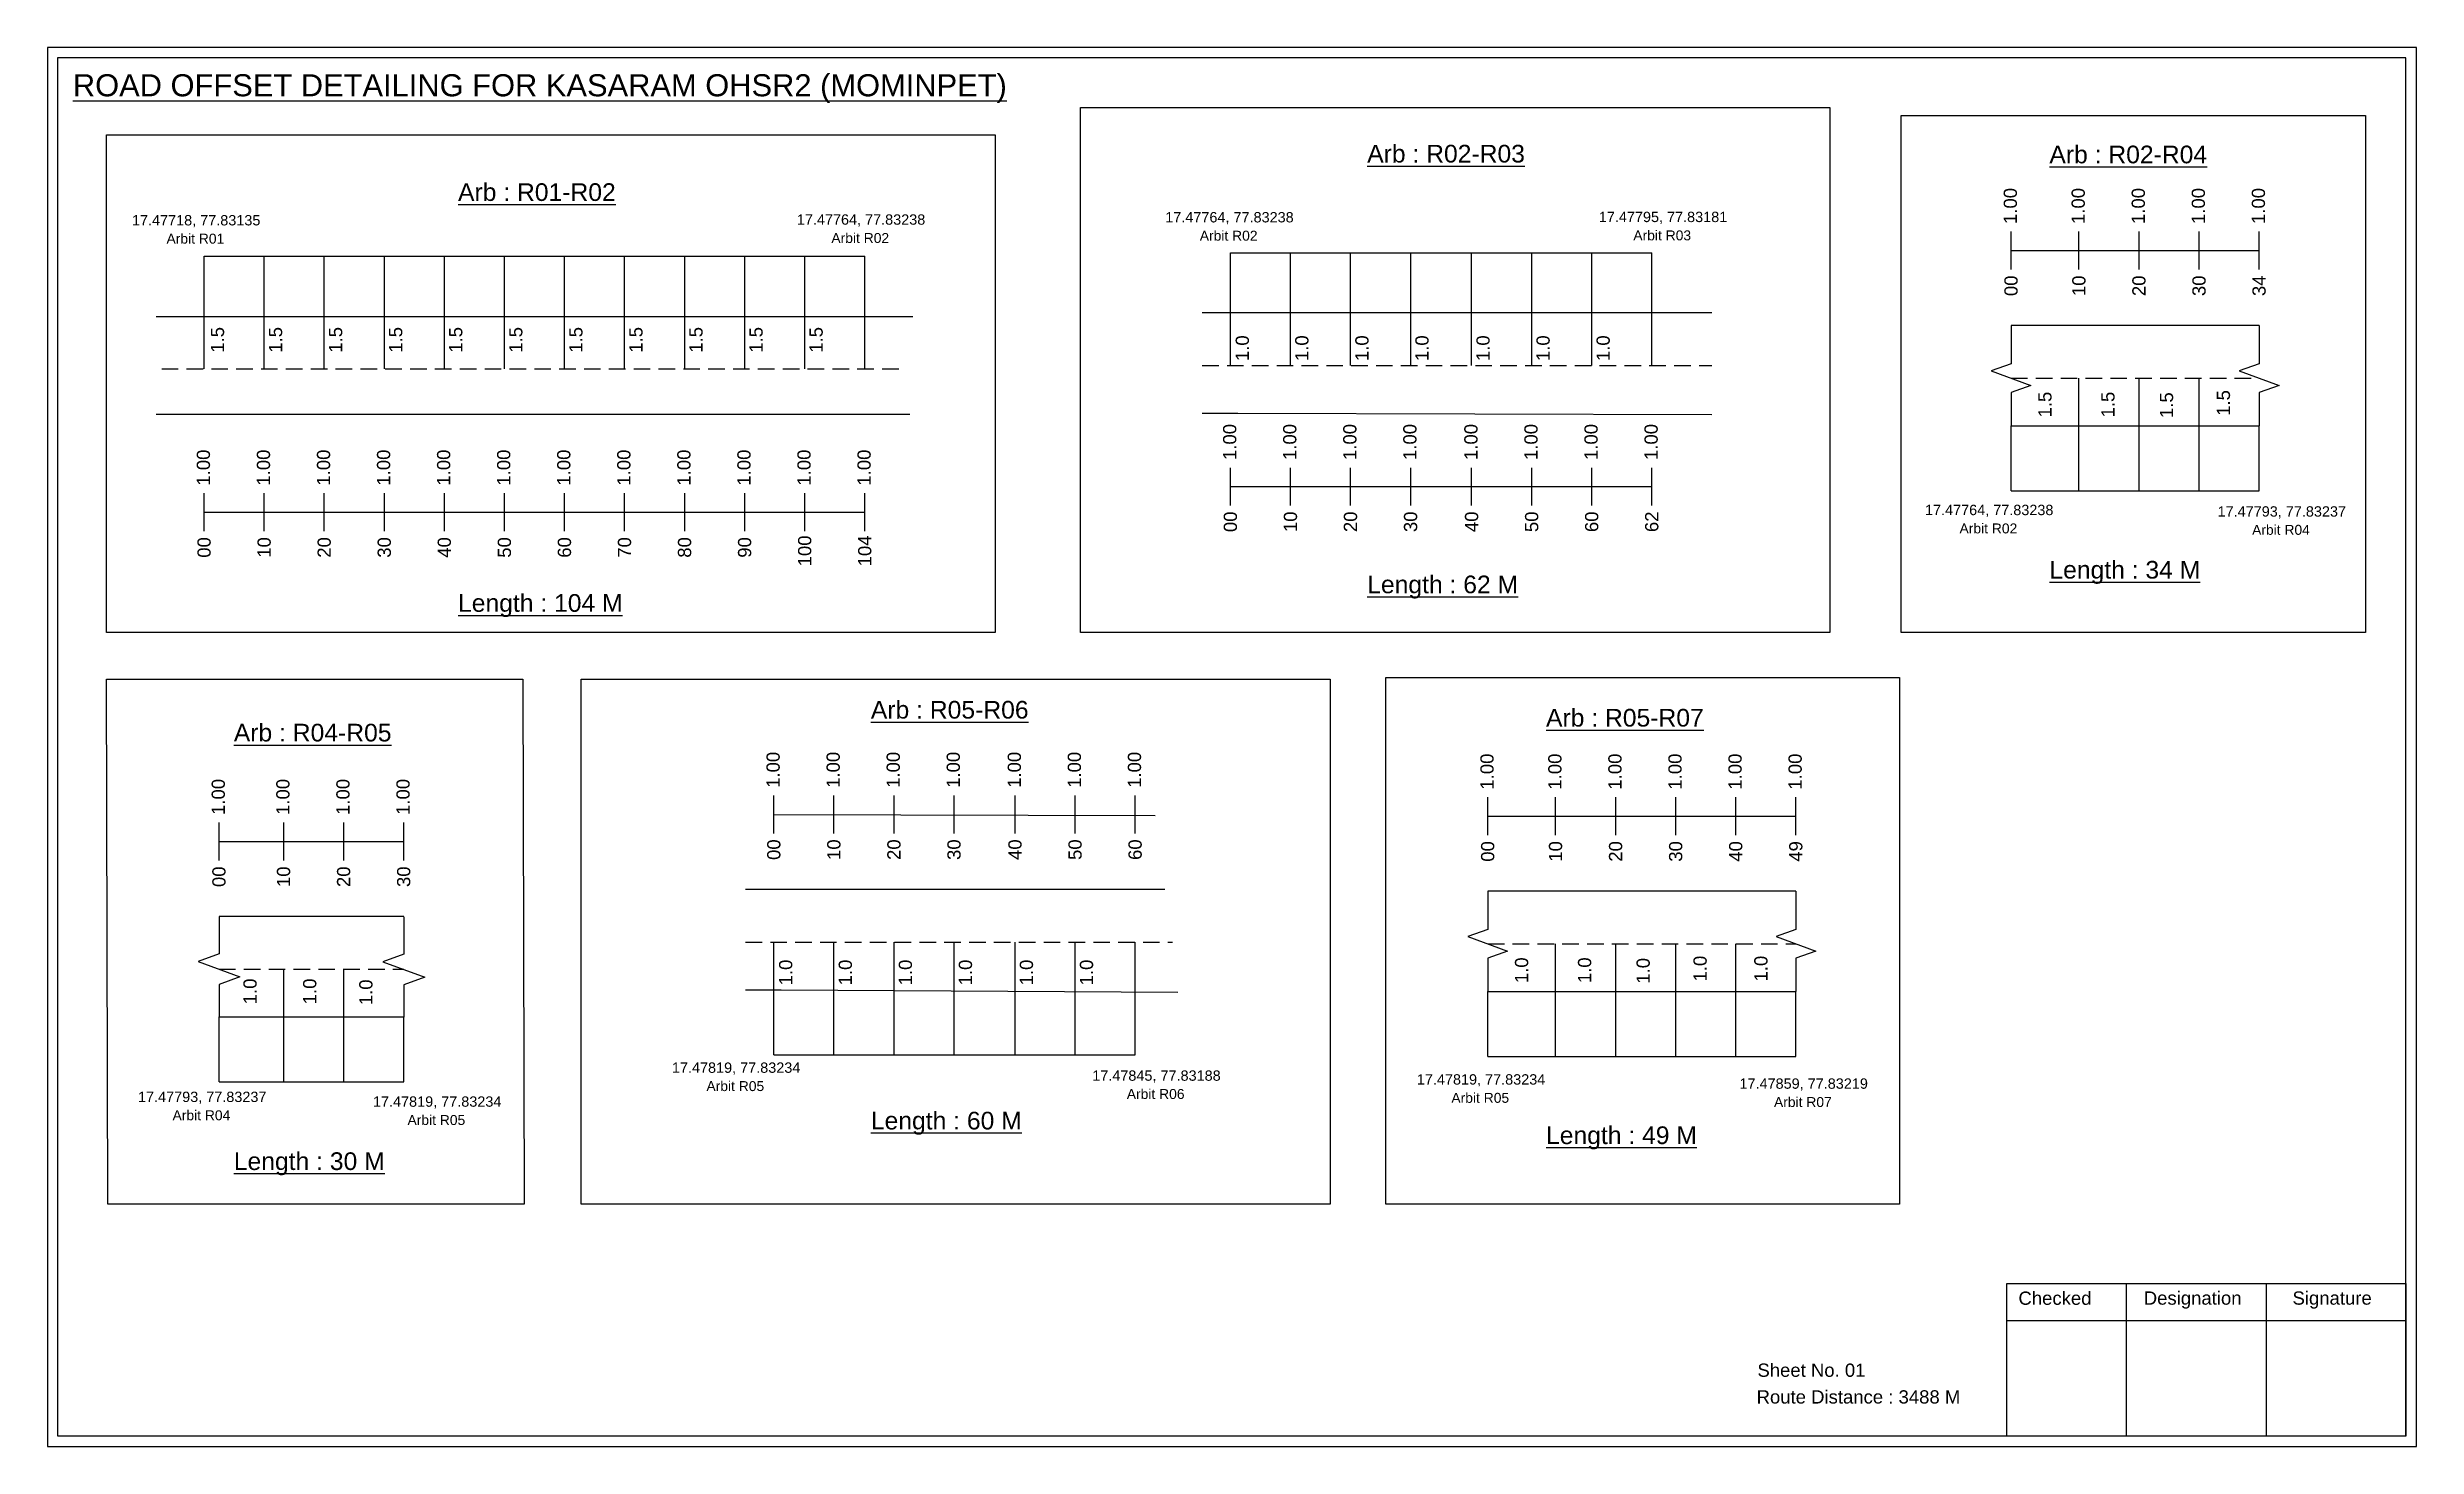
# Model space of a CAD drawing. Header units: inches. Extents: x 1472 to 9278, y 30 to 1360.
# Drawn here: x 5216 to 5752, y 164 to 480 of the extents above; entities that cross this region are included whole.
import ezdxf

# ---------------------------------------------------------------- set-up
doc = ezdxf.new("R2010")
doc.units = ezdxf.units.IN
doc.header["$MEASUREMENT"] = 0
doc.linetypes.add('DASHED2', pattern=[0.375, 0.25, -0.125])
doc.layers.add('PDF_Geometry', color=7, linetype='Continuous')
doc.layers.add('PDF_Text', color=5, linetype='Continuous')
doc.styles.add('PDF Arial', font='arial.ttf')
doc.styles.get("Standard").update_dxf_attribs({"font": 'arial.ttf'})

msp = doc.modelspace()

# ---------------------------------------------------------------- texts
at = {"color": 242, "true_color": 0xcd2027}
for s, height, p in [('%%UROAD OFFSET DETAILING FOR KASARAM OHSR2 (MOMINPET)', 5, (5221.68, 469.15)), ('%%UArb : R02-R03', 4, (5514.76, 454.17)), ('%%UArb : R02-R04', 4, (5669.23, 453.99)), ('%%UArb : R01-R02', 4, (5308.89, 445.47)), ('%%ULength : 62 M', 4, (5514.76, 356.67)), ('%%ULength : 34 M', 4, (5669.23, 359.99)), ('%%ULength : 104 M', 4, (5308.89, 352.47)), ('%%UArb : R04-R05', 4, (5258.12, 323.12)), ('%%UArb : R05-R06', 4, (5402.37, 328.3)), ('%%UArb : R05-R07', 4, (5555.25, 326.49)), ('%%ULength : 60 M', 4, (5402.37, 235.3)), ('%%ULength : 49 M', 4, (5555.25, 231.99)), ('%%ULength : 30 M', 4, (5258.12, 226.12))]:
    msp.add_text(s, height=height, dxfattribs=at).set_placement(p)
at = {"color": 217, "true_color": 0x93278f}
for s, p in [('1.00', (5661.88, 440.25)), ('1.00', (5677.25, 440.25)), ('1.00', (5690.85, 440.25)), ('1.00', (5704.45, 440.25)), ('1.00', (5718.05, 440.25)), ('00', (5662.03, 423.93)), ('10', (5677.4, 423.93)), ('20', (5691, 423.93)), ('30', (5704.6, 423.93)), ('34', (5718.2, 423.93)), ('1.00', (5485.12, 386.83)), ('1.00', (5498.72, 386.83)), ('1.00', (5512.32, 386.83)), ('1.00', (5525.92, 386.83)), ('1.00', (5539.74, 386.83)), ('1.00', (5553.34, 386.83)), ('1.00', (5566.94, 386.83)), ('1.00', (5580.54, 386.83)), ('1.00', (5252.73, 381.03)), ('1.00', (5266.33, 381.03)), ('1.00', (5279.93, 381.03)), ('1.00', (5293.53, 381.03)), ('1.00', (5307.13, 381.03)), ('1.00', (5320.73, 381.03)), ('1.00', (5334.33, 381.03)), ('1.00', (5347.93, 381.03)), ('1.00', (5361.53, 381.03)), ('1.00', (5375.13, 381.03)), ('1.00', (5388.73, 381.03)), ('1.00', (5402.33, 381.03)), ('00', (5485.27, 370.51)), ('10', (5498.87, 370.51)), ('20', (5512.47, 370.51)), ('30', (5526.07, 370.51)), ('40', (5539.89, 370.51)), ('50', (5553.49, 370.51)), ('60', (5567.09, 370.51)), ('62', (5580.69, 370.51)), ('00', (5252.88, 364.71)), ('10', (5266.48, 364.71)), ('20', (5280.08, 364.71)), ('30', (5293.68, 364.71)), ('40', (5307.28, 364.71)), ('50', (5320.88, 364.71)), ('60', (5334.48, 364.71)), ('70', (5348.08, 364.71)), ('80', (5361.68, 364.71)), ('90', (5375.28, 364.71)), ('100', (5388.88, 362.76)), ('104', (5402.48, 362.76)), ('1.00', (5381.73, 312.62)), ('1.00', (5395.33, 312.62)), ('1.00', (5408.93, 312.62)), ('1.00', (5422.53, 312.62)), ('1.00', (5436.35, 312.62)), ('1.00', (5449.95, 312.62)), ('1.00', (5463.55, 312.62)), ('1.00', (5543.38, 312.22)), ('1.00', (5558.75, 312.22)), ('1.00', (5572.35, 312.22)), ('1.00', (5585.95, 312.22)), ('1.00', (5599.55, 312.22)), ('1.00', (5613.15, 312.22)), ('1.00', (5256.1, 306.49)), ('1.00', (5270.73, 306.49)), ('1.00', (5284.33, 306.49)), ('1.00', (5297.93, 306.49)), ('00', (5381.89, 296.3)), ('10', (5395.49, 296.3)), ('20', (5409.09, 296.3)), ('30', (5422.69, 296.3)), ('40', (5436.5, 296.3)), ('50', (5450.1, 296.3)), ('60', (5463.7, 296.3)), ('00', (5543.53, 295.9)), ('10', (5558.9, 295.9)), ('20', (5572.5, 295.9)), ('30', (5586.1, 295.9)), ('40', (5599.7, 295.9)), ('49', (5613.3, 295.9)), ('00', (5256.25, 290.17)), ('10', (5270.88, 290.17)), ('20', (5284.48, 290.17)), ('30', (5298.08, 290.17))]:
    msp.add_text(s, height=3, rotation=90, dxfattribs=at).set_placement(p)
at = {"color": 5}
for s, height, p in [('17.47718, 77.83135', 2.34, (5235.06, 439.93)), ('17.47764, 77.83238', 2.34, (5385.61, 440.09)), ('17.47764, 77.83238', 2.34, (5469.03, 440.61)), ('17.47795, 77.83181', 2.34, (5567.2, 440.68)), ('Arbit R01', 2.246, (5242.88, 435.81)), ('Arbit R02', 2.246, (5393.43, 435.96)), ('Arbit R02', 2.246, (5476.85, 436.48)), ('Arbit R03', 2.246, (5575.02, 436.55)), ('17.47764, 77.83238', 2.34, (5641.06, 374.35)), ('17.47793, 77.83237', 2.34, (5707.31, 374.02)), ('Arbit R02', 2.246, (5648.88, 370.22)), ('Arbit R04', 2.246, (5715.13, 369.9)), ('17.47819, 77.83234', 2.34, (5357.32, 248.12)), ('17.47845, 77.83188', 2.34, (5452.5, 246.32)), ('17.47819, 77.83234', 2.34, (5526, 245.46)), ('17.47859, 77.83219', 2.34, (5599.05, 244.51)), ('17.47793, 77.83237', 2.34, (5236.43, 241.51)), ('17.47819, 77.83234', 2.34, (5289.63, 240.44)), ('Arbit R05', 2.246, (5365.14, 243.99)), ('Arbit R06', 2.246, (5460.32, 242.2)), ('Arbit R05', 2.246, (5533.82, 241.33)), ('Arbit R07', 2.246, (5606.87, 240.38)), ('Arbit R04', 2.246, (5244.25, 237.38)), ('Arbit R05', 2.246, (5297.45, 236.31))]:
    msp.add_text(s, height=height, dxfattribs=at).set_placement(p)
for s, p in [('1.5', (5255.92, 411.11)), ('1.5', (5269.07, 411.11)), ('1.5', (5282.67, 411.11)), ('1.5', (5296.27, 411.11)), ('1.5', (5309.87, 411.11)), ('1.5', (5323.47, 411.11)), ('1.5', (5337.07, 411.11)), ('1.5', (5350.67, 411.11)), ('1.5', (5364.27, 411.11)), ('1.5', (5377.87, 411.11)), ('1.5', (5391.47, 411.11)), ('1.0', (5487.97, 409.22)), ('1.0', (5501.46, 409.22)), ('1.0', (5515.06, 409.22)), ('1.0', (5528.66, 409.22)), ('1.0', (5542.48, 409.22)), ('1.0', (5556.08, 409.22)), ('1.0', (5569.68, 409.22)), ('1.5', (5710.13, 396.83)), ('1.5', (5669.71, 396.46)), ('1.5', (5683.98, 396.46)), ('1.5', (5697.24, 396.33)), ('1.0', (5551.21, 268.42)), ('1.0', (5565.48, 268.42)), ('1.0', (5578.74, 268.29)), ('1.0', (5591.63, 268.79)), ('1.0', (5605.4, 268.79)), ('1.0', (5263.29, 263.63)), ('1.0', (5276.81, 263.63)), ('1.0', (5289.52, 263.43)), ('1.0', (5384.58, 267.91)), ('1.0', (5398.08, 267.91)), ('1.0', (5411.68, 267.91)), ('1.0', (5425.28, 267.91)), ('1.0', (5439.09, 267.91)), ('1.0', (5452.69, 267.91))]:
    msp.add_text(s, height=3, rotation=90).set_placement(p)
for s, p in [('Sheet No. 01', (5603.12, 179.31)), ('Route Distance : 3488 M', (5602.93, 173.26))]:
    msp.add_text(s, height=3).set_placement(p)
at = {"layer": 'PDF_Text', "color": 7, "attachment_point": 7, "style": 'PDF Arial'}
for s, insert, char_height in [('Checked', (5662.22, 195.56), 3.001), ('Designation', (5690.6, 194.73), 3.0006), ('Signature', (5724.28, 194.73), 3.001)]:
    msp.add_mtext(s, dxfattribs=dict(at, insert=insert, char_height=char_height))

# ---------------------------------------------------------------- linework, layer by layer
at = {"color": 217, "true_color": 0x93278f}
for p, q in [((5660.55, 429.96), (5660.55, 438.52)), ((5675.92, 429.96), (5675.92, 438.52)), ((5689.52, 429.96), (5689.52, 438.52)), ((5703.12, 429.96), (5703.12, 438.52)), ((5716.72, 429.96), (5716.72, 438.52)), ((5660.55, 434.23), (5716.72, 434.23)), ((5483.8, 376.53), (5483.8, 385.09)), ((5497.4, 376.53), (5497.4, 385.09)), ((5511, 376.53), (5511, 385.09)), ((5524.6, 376.53), (5524.6, 385.09)), ((5538.41, 376.53), (5538.41, 385.09)), ((5552.01, 376.53), (5552.01, 385.09)), ((5565.61, 376.53), (5565.61, 385.09)), ((5579.21, 376.53), (5579.21, 385.09)), ((5251.41, 370.74), (5251.41, 379.29)), ((5265.01, 370.74), (5265.01, 379.29)), ((5278.61, 370.74), (5278.61, 379.29)), ((5292.21, 370.74), (5292.21, 379.29)), ((5305.81, 370.74), (5305.81, 379.29)), ((5319.41, 370.74), (5319.41, 379.29)), ((5333.01, 370.74), (5333.01, 379.29)), ((5346.61, 370.74), (5346.61, 379.29)), ((5360.21, 370.74), (5360.21, 379.29)), ((5373.81, 370.74), (5373.81, 379.29)), ((5387.41, 370.74), (5387.41, 379.29)), ((5401.01, 370.74), (5401.01, 379.29)), ((5483.8, 380.8), (5579.21, 380.87)), ((5251.41, 375.01), (5401.01, 375.04)), ((5380.41, 302.32), (5380.41, 310.88)), ((5380.41, 306.59), (5466.73, 306.36)), ((5394.01, 302.32), (5394.01, 310.88)), ((5407.61, 302.32), (5407.61, 310.88)), ((5421.21, 302.32), (5421.21, 310.88)), ((5435.03, 302.32), (5435.03, 310.88)), ((5448.63, 302.32), (5448.63, 310.88)), ((5462.23, 302.32), (5462.23, 310.88)), ((5542.06, 301.92), (5542.06, 310.48)), ((5542.06, 306.19), (5611.82, 306.19)), ((5557.42, 301.92), (5557.42, 310.48)), ((5571.02, 301.92), (5571.02, 310.48)), ((5584.62, 301.92), (5584.62, 310.48)), ((5598.22, 301.92), (5598.22, 310.48)), ((5611.82, 301.92), (5611.82, 310.48)), ((5254.78, 296.2), (5254.78, 304.75)), ((5254.78, 300.47), (5296.61, 300.47)), ((5269.41, 296.2), (5269.41, 304.75)), ((5283.01, 296.2), (5283.01, 304.75)), ((5296.61, 296.2), (5296.61, 304.75))]:
    msp.add_line(p, q, dxfattribs=at)
at = {"color": 5}
for p, q in [((5251.41, 432.97), (5401.01, 432.97)), ((5483.8, 433.76), (5579.21, 433.76)), ((5660.55, 379.82), (5716.72, 379.82)), ((5380.41, 252.18), (5462.23, 252.21)), ((5542.06, 251.78), (5611.82, 251.78)), ((5254.78, 246.05), (5296.61, 246.05))]:
    msp.add_line(p, q, dxfattribs=at)
for p, q in [((5251.41, 407.44), (5251.41, 432.97)), ((5265.01, 407.44), (5265.01, 432.97)), ((5278.61, 407.44), (5278.61, 432.97)), ((5292.21, 407.44), (5292.21, 432.97)), ((5305.81, 407.44), (5305.81, 432.97)), ((5319.41, 407.44), (5319.41, 432.97)), ((5333.01, 407.44), (5333.01, 432.97)), ((5346.61, 407.44), (5346.61, 432.97)), ((5360.21, 407.44), (5360.21, 432.97)), ((5373.81, 407.44), (5373.81, 432.97)), ((5387.41, 407.44), (5387.41, 432.97)), ((5401.01, 407.44), (5401.01, 432.97)), ((5483.8, 408.23), (5483.8, 433.76)), ((5497.4, 408.23), (5497.4, 433.76)), ((5511, 408.23), (5511, 433.76)), ((5524.6, 408.23), (5524.6, 433.76)), ((5538.41, 408.23), (5538.41, 433.76)), ((5552.01, 408.23), (5552.01, 433.76)), ((5565.61, 408.23), (5565.61, 433.76)), ((5579.21, 408.23), (5579.21, 433.76)), ((5240.53, 419.32), (5411.89, 419.32)), ((5592.81, 420.11), (5477.39, 420.11)), ((5716.72, 417.24), (5660.55, 417.24)), ((5675.92, 379.82), (5675.92, 405.35)), ((5689.52, 379.82), (5689.52, 405.35)), ((5703.12, 379.82), (5703.12, 405.35)), ((5411.19, 397.13), (5240.53, 397.13)), ((5477.39, 397.43), (5485.44, 397.43)), ((5485.44, 397.43), (5592.81, 397.13)), ((5660.55, 394.55), (5716.72, 394.55)), ((5660.55, 379.82), (5660.55, 394.55)), ((5716.72, 379.82), (5716.72, 394.55)), ((5468.96, 289.6), (5374, 289.6)), ((5611.82, 289.2), (5542.06, 289.2)), ((5296.61, 283.47), (5254.78, 283.47)), ((5380.41, 252.18), (5380.41, 277.72)), ((5394.01, 252.18), (5394.01, 277.72)), ((5407.61, 252.18), (5407.61, 277.72)), ((5421.21, 252.18), (5421.21, 277.72)), ((5435.03, 252.18), (5435.03, 277.72)), ((5448.63, 252.18), (5448.63, 277.72)), ((5462.23, 252.18), (5462.23, 277.72)), ((5557.42, 251.78), (5557.42, 277.31)), ((5571.02, 251.78), (5571.02, 277.31)), ((5584.62, 251.78), (5584.62, 277.31)), ((5598.22, 251.78), (5598.22, 277.31)), ((5269.41, 246.05), (5269.41, 271.59)), ((5283.01, 246.05), (5283.01, 271.59)), ((5542.06, 266.51), (5611.82, 266.51)), ((5542.06, 251.78), (5542.06, 266.51)), ((5611.82, 251.78), (5611.82, 266.51)), ((5254.78, 260.79), (5280.34, 260.79)), ((5254.78, 246.05), (5254.78, 260.79)), ((5280.34, 260.79), (5296.61, 260.79)), ((5296.61, 246.05), (5296.61, 260.79))]:
    msp.add_line(p, q)
at = {"linetype": 'DASHED2', "ltscale": 15}
for p, q in [((5477.39, 408.23), (5592.81, 408.23)), ((5241.8, 407.44), (5409.4, 407.44)), ((5660.55, 405.35), (5716.72, 405.35)), ((5374, 277.72), (5470.68, 277.72)), ((5542.06, 277.31), (5611.82, 277.31)), ((5254.78, 271.59), (5296.61, 271.59))]:
    msp.add_line(p, q, dxfattribs=at)
for points in [[(5449.87, 466.6), (5619.48, 466.6), (5619.48, 347.77), (5449.87, 347.77)], [(5635.66, 464.79), (5740.82, 464.79), (5740.82, 347.77), (5635.66, 347.77)], [(5229.31, 460.45), (5430.55, 460.45), (5430.55, 347.77), (5229.31, 347.77)], [(5229.31, 337.2), (5323.56, 337.2), (5323.84, 218.38), (5229.6, 218.38)], [(5336.78, 337.23), (5506.39, 337.23), (5506.39, 218.41), (5336.78, 218.41)], [(5518.95, 337.62), (5635.31, 337.62), (5635.31, 218.41), (5518.95, 218.41)]]:
    msp.add_lwpolyline(points, close=True)
at = {"linetype": 'Continuous'}
for points in [[(5660.55, 417.24), (5660.55, 408.63), (5656.05, 406.99), (5665.05, 403.71), (5660.55, 402.08), (5660.55, 394.55)], [(5716.72, 417.24), (5716.72, 408.63), (5712.22, 406.99), (5721.22, 403.71), (5716.72, 402.08), (5716.72, 394.55)], [(5716.72, 417.24), (5716.72, 408.63), (5712.22, 406.99), (5721.22, 403.71), (5716.72, 402.08), (5716.72, 394.55)], [(5542.06, 289.2), (5542.06, 280.59), (5537.56, 278.95), (5546.55, 275.68), (5542.06, 274.04), (5542.06, 266.51)], [(5611.82, 289.2), (5611.82, 280.59), (5607.33, 278.95), (5616.32, 275.68), (5611.82, 274.04), (5611.82, 266.51)], [(5254.78, 283.47), (5254.78, 275.04), (5250.03, 273.32), (5259.52, 269.86), (5254.78, 268.14), (5254.78, 260.79)], [(5296.6, 283.4), (5296.6, 274.96), (5291.86, 273.24), (5301.35, 269.78), (5296.6, 268.06), (5296.6, 260.71)]]:
    msp.add_lwpolyline(points, dxfattribs=at)
msp.add_lwpolyline([(5374, 266.92), (5382.06, 266.92), (5471.91, 266.41)])
at = {"layer": 'PDF_Geometry'}
for points in [[(5215.91, 480.22), (5215.91, 163.51), (5752.38, 163.51), (5752.38, 480.22)], [(5218.23, 477.9), (5218.23, 165.93), (5749.96, 165.93), (5749.96, 477.9)]]:
    msp.add_lwpolyline(points, close=True, dxfattribs=at)
at = {"layer": 'PDF_Geometry', "color": 242, "true_color": 0xcc1f26}
msp.add_lwpolyline([(5749.96, 165.84), (5659.62, 165.84), (5659.62, 200.45), (5749.96, 200.45)], close=True, dxfattribs=at)
for points in [[(5686.6, 200.45), (5686.6, 165.84)], [(5718.33, 200.45), (5718.33, 165.84)], [(5659.62, 192.08), (5749.96, 192.08)]]:
    msp.add_lwpolyline(points, dxfattribs=at)

msp.set_redraw_order([(e.dxf.handle, doc.entitydb.next_handle()) for e in msp.query("TEXT MTEXT ATTDEF DIMENSION ARC_DIMENSION")])  # texts and dimensions are drawn at this point

doc.saveas('drawing.dxf')
